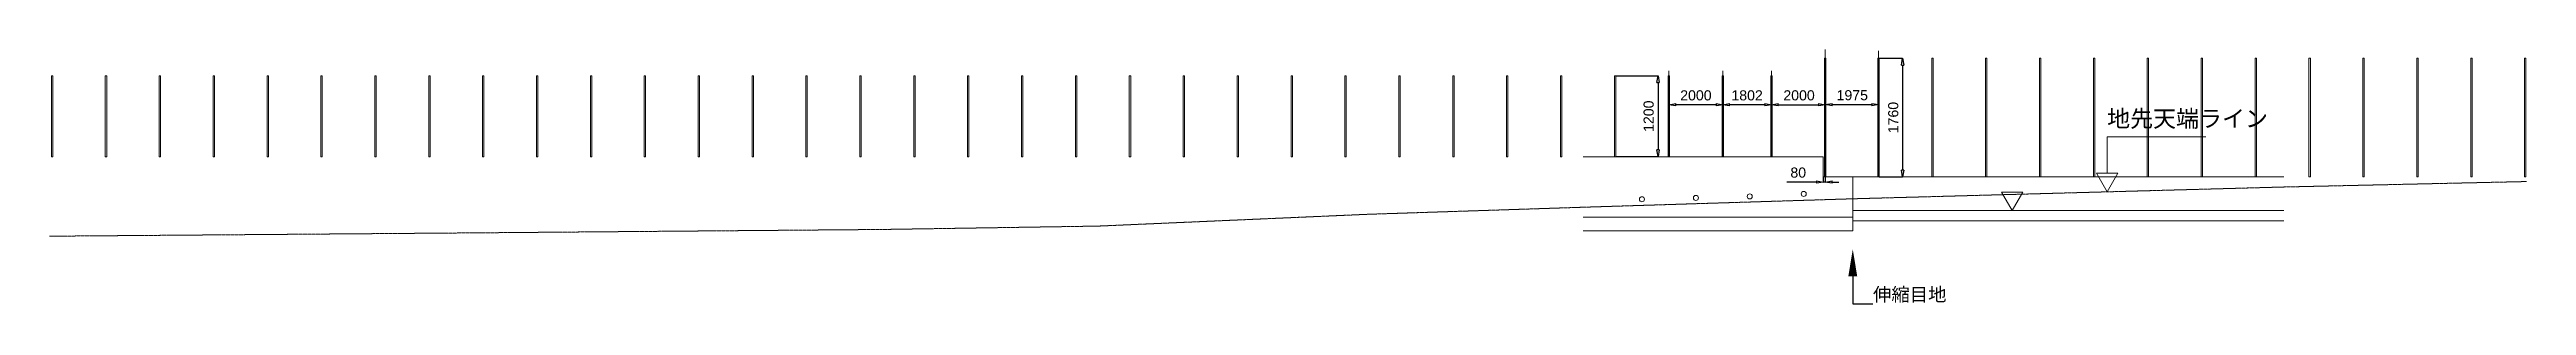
# Model space of a CAD drawing. Header units: millimetres. Extents: x -58267 to 200953, y -49295 to 43144.
# Drawn here: x -58267 to -21500, y -8165 to -4369 of the extents above; entities that cross this region are included whole.
import ezdxf
from ezdxf import colors
from ezdxf.entities.mleader import LeaderData, LeaderLine
from ezdxf.math import Vec2, Vec3

# ---------------------------------------------------------------- set-up
doc = ezdxf.new("R2010")
doc.units = ezdxf.units.MM
doc.header["$LTSCALE"] = 0.25
doc.linetypes.add('ACAD_ISO02W100', pattern=[15, 12, -3])
doc.linetypes.add('CENTER2', pattern=[28.575, 19.05, -3.175, 3.175, -3.175])
for name, color, linetype, lineweight in [('1-fence', 7, 'Continuous', 0), ('1-main', 7, 'Continuous', 9), ('2-DIMS', 8, 'Continuous', 9)]:
    doc.layers.add(name, color=color, linetype=linetype, lineweight=lineweight)
doc.styles.get("Standard").update_dxf_attribs({"font": 'arial.ttf'})
doc.dimstyles.new('Annotative3 (x2.5)', dxfattribs={"dimscale": 0, "dimtxt": 1.5, "dimasz": 1, "dimexe": 0, "dimexo": 0, "dimtad": 1, "dimdec": 0, "dimlfac": 2.5, "dimtxsty": 'Standard', "dimblk": 'CLOSEDBLANK', "dimcen": 0, "dimadec": 0, "dimazin": 0, "dimtfac": 1, "dimtdec": 0, "dimtmove": 0, "dimatfit": 3, "dimfxl": 1, "dimarcsym": 0})

# ---------------------------------------------------------------- blocks, each defined once
blk = doc.blocks.new('_ClosedBlank')
at = {"color": 0, "linetype": 'ByBlock', "lineweight": -2}
for p, q in [((-1, 0.17), (0, 0)), ((-1, 0.17), (-1, -0.17)), ((0, 0), (-1, -0.17))]:
    blk.add_line(p, q, dxfattribs=at)
blk = doc.blocks.new('*D384')
at = {"layer": '2-DIMS', "color": 0, "lineweight": -2, "transparency": 16777216}
for p, q in [((-31808, -5186), (-31218, -5186)), ((-31118, -5186), (-31118, -5186))]:
    blk.add_line(p, q, dxfattribs=at)
at = {"layer": 'Defpoints', "color": 0, "transparency": 16777216}
for p in [(-31908, -5186), (-31118, -5186), (-31118, -5186)]:
    blk.add_point(p, dxfattribs=at)
at = {"layer": '2-DIMS', "color": 0, "lineweight": -2, "transparency": 16777216, "xscale": 100, "yscale": 100, "zscale": 100, "rotation": 180}
blk.add_blockref('_ClosedBlank', (-31908, -5186), dxfattribs=at)
at = {"layer": '2-DIMS', "color": 0, "lineweight": -2, "transparency": 16777216, "xscale": 100, "yscale": 100, "zscale": 100}
blk.add_blockref('_ClosedBlank', (-31118, -5186), dxfattribs=at)
at = {"layer": '2-DIMS', "color": 0, "transparency": 16777216, "insert": (-31508, -5047), "char_height": 150, "attachment_point": 5}
blk.add_mtext('1975', dxfattribs=at)
blk = doc.blocks.new('*D385')
at = {"layer": '2-DIMS', "color": 0, "lineweight": -2, "transparency": 16777216}
for p, q in [((-31108, -4498), (-30760, -4498)), ((-30760, -4598), (-30760, -6158)), ((-31108, -6258), (-30760, -6258))]:
    blk.add_line(p, q, dxfattribs=at)
at = {"layer": 'Defpoints', "color": 0, "transparency": 16777216}
for p in [(-31108, -4498), (-31108, -6258), (-30760, -6258)]:
    blk.add_point(p, dxfattribs=at)
at = {"layer": '2-DIMS', "color": 0, "lineweight": -2, "transparency": 16777216, "xscale": 100, "yscale": 100, "zscale": 100}
for p, rotation in [((-30760, -4498), 90), ((-30760, -6258), 270)]:
    blk.add_blockref('_ClosedBlank', p, dxfattribs=dict(at, rotation=rotation))
at = {"layer": '2-DIMS', "color": 0, "transparency": 16777216, "insert": (-30899, -5378), "char_height": 150, "attachment_point": 5, "rotation": 90}
blk.add_mtext('1760', dxfattribs=at)
blk = doc.blocks.new('*D386')
at = {"layer": '2-DIMS', "color": 0, "lineweight": -2, "transparency": 16777216}
for p, q in [((-32608, -5188), (-32008, -5188)), ((-31908, -5186), (-31908, -5188))]:
    blk.add_line(p, q, dxfattribs=at)
at = {"layer": 'Defpoints', "color": 0, "transparency": 16777216}
for p in [(-32708, -5188), (-31908, -5186), (-31908, -5188)]:
    blk.add_point(p, dxfattribs=at)
at = {"layer": '2-DIMS', "color": 0, "lineweight": -2, "transparency": 16777216, "xscale": 100, "yscale": 100, "zscale": 100, "rotation": 180}
blk.add_blockref('_ClosedBlank', (-32708, -5188), dxfattribs=at)
at = {"layer": '2-DIMS', "color": 0, "lineweight": -2, "transparency": 16777216, "xscale": 100, "yscale": 100, "zscale": 100}
blk.add_blockref('_ClosedBlank', (-31908, -5188), dxfattribs=at)
at = {"layer": '2-DIMS', "color": 0, "transparency": 16777216, "insert": (-32298, -5049), "char_height": 150, "attachment_point": 5}
blk.add_mtext('2000', dxfattribs=at)
blk = doc.blocks.new('*D387')
at = {"layer": '2-DIMS', "color": 0, "lineweight": -2, "transparency": 16777216}
for p, q in [((-35019, -4758), (-34391, -4758)), ((-34391, -4858), (-34391, -5858)), ((-35019, -5958), (-34391, -5958))]:
    blk.add_line(p, q, dxfattribs=at)
at = {"layer": 'Defpoints', "color": 0, "transparency": 16777216}
for p in [(-35019, -4758), (-35019, -5958), (-34391, -5958)]:
    blk.add_point(p, dxfattribs=at)
at = {"layer": '2-DIMS', "color": 0, "lineweight": -2, "transparency": 16777216, "xscale": 100, "yscale": 100, "zscale": 100}
for p, rotation in [((-34391, -4758), 90), ((-34391, -5958), 270)]:
    blk.add_blockref('_ClosedBlank', p, dxfattribs=dict(at, rotation=rotation))
at = {"layer": '2-DIMS', "color": 0, "transparency": 16777216, "insert": (-34530, -5358), "char_height": 150, "attachment_point": 5, "rotation": 90}
blk.add_mtext('1200', dxfattribs=at)
blk = doc.blocks.new('*D388')
at = {"layer": '2-DIMS', "color": 0, "lineweight": -2, "transparency": 16777216}
for p, q in [((-33429, -5188), (-33429, -5188)), ((-32808, -5188), (-33329, -5188)), ((-32708, -5188), (-32708, -5188))]:
    blk.add_line(p, q, dxfattribs=at)
at = {"layer": 'Defpoints', "color": 0, "transparency": 16777216}
for p in [(-33429, -5188), (-33429, -5188), (-32708, -5188)]:
    blk.add_point(p, dxfattribs=at)
at = {"layer": '2-DIMS', "color": 0, "lineweight": -2, "transparency": 16777216, "xscale": 100, "yscale": 100, "zscale": 100, "rotation": 180}
blk.add_blockref('_ClosedBlank', (-33429, -5188), dxfattribs=at)
at = {"layer": '2-DIMS', "color": 0, "lineweight": -2, "transparency": 16777216, "xscale": 100, "yscale": 100, "zscale": 100}
blk.add_blockref('_ClosedBlank', (-32708, -5188), dxfattribs=at)
at = {"layer": '2-DIMS', "color": 0, "transparency": 16777216, "insert": (-33069, -5049), "char_height": 150, "attachment_point": 5}
blk.add_mtext('1802', dxfattribs=at)
blk = doc.blocks.new('*D389')
at = {"layer": '2-DIMS', "color": 0, "lineweight": -2, "transparency": 16777216}
for p, q in [((-34229, -5188), (-34229, -5188)), ((-33529, -5188), (-34129, -5188)), ((-33429, -5188), (-33429, -5188))]:
    blk.add_line(p, q, dxfattribs=at)
at = {"layer": 'Defpoints', "color": 0, "transparency": 16777216}
for p in [(-34229, -5188), (-34229, -5188), (-33429, -5188)]:
    blk.add_point(p, dxfattribs=at)
at = {"layer": '2-DIMS', "color": 0, "lineweight": -2, "transparency": 16777216, "xscale": 100, "yscale": 100, "zscale": 100, "rotation": 180}
blk.add_blockref('_ClosedBlank', (-34229, -5188), dxfattribs=at)
at = {"layer": '2-DIMS', "color": 0, "lineweight": -2, "transparency": 16777216, "xscale": 100, "yscale": 100, "zscale": 100}
blk.add_blockref('_ClosedBlank', (-33429, -5188), dxfattribs=at)
at = {"layer": '2-DIMS', "color": 0, "transparency": 16777216, "insert": (-33829, -5049), "char_height": 150, "attachment_point": 5}
blk.add_mtext('2000', dxfattribs=at)
blk = doc.blocks.new('*D390')
at = {"layer": '2-DIMS', "color": 0, "lineweight": -2, "transparency": 16777216}
for p, q in [((-32040, -6334), (-32480, -6334)), ((-31940, -6258), (-31940, -6334)), ((-31908, -6334), (-31940, -6334)), ((-31908, -6258), (-31908, -6334)), ((-31808, -6334), (-31708, -6334))]:
    blk.add_line(p, q, dxfattribs=at)
at = {"layer": 'Defpoints', "color": 0, "transparency": 16777216}
for p in [(-31940, -6258), (-31908, -6258), (-31908, -6334)]:
    blk.add_point(p, dxfattribs=at)
at = {"layer": '2-DIMS', "color": 0, "lineweight": -2, "transparency": 16777216, "xscale": 100, "yscale": 100, "zscale": 100}
blk.add_blockref('_ClosedBlank', (-31940, -6334), dxfattribs=at)
at = {"layer": '2-DIMS', "color": 0, "lineweight": -2, "transparency": 16777216, "xscale": 100, "yscale": 100, "zscale": 100, "rotation": 180}
blk.add_blockref('_ClosedBlank', (-31908, -6334), dxfattribs=at)
at = {"layer": '2-DIMS', "color": 0, "transparency": 16777216, "insert": (-32310, -6195), "char_height": 150, "attachment_point": 5}
blk.add_mtext('80', dxfattribs=at)

msp = doc.modelspace()

# ---------------------------------------------------------------- linework, layer by layer
at = {"layer": '1-fence'}
for points in [[(-31918.456, -4498.142), (-31898.456, -4498.142), (-31898.456, -6258.142), (-31918.456, -6258.142)], [(-31128.456, -4498.142), (-31108.456, -4498.142), (-31108.456, -6258.142), (-31128.456, -6258.142)], [(-30328.456, -4498.142), (-30308.456, -4498.142), (-30308.456, -6258.142), (-30328.456, -6258.142)], [(-29528.456, -4498.142), (-29508.456, -4498.142), (-29508.456, -6258.142), (-29528.456, -6258.142)], [(-28728.456, -4498.142), (-28708.456, -4498.142), (-28708.456, -6258.142), (-28728.456, -6258.142)], [(-27928.456, -4498.142), (-27908.456, -4498.142), (-27908.456, -6258.142), (-27928.456, -6258.142)], [(-27128.456, -4498.142), (-27108.456, -4498.142), (-27108.456, -6258.142), (-27128.456, -6258.142)], [(-26328.456, -4498.142), (-26308.456, -4498.142), (-26308.456, -6258.142), (-26328.456, -6258.142)], [(-25528.456, -4498.142), (-25508.456, -4498.142), (-25508.456, -6258.142), (-25528.456, -6258.142)], [(-24728.456, -4498.142), (-24708.456, -4498.142), (-24708.456, -6258.142), (-24728.456, -6258.142)], [(-23928.456, -4498.142), (-23908.456, -4498.142), (-23908.456, -6258.142), (-23928.456, -6258.142)], [(-23128.456, -4498.142), (-23108.456, -4498.142), (-23108.456, -6258.142), (-23128.456, -6258.142)], [(-22328.456, -4498.142), (-22308.456, -4498.142), (-22308.456, -6258.142), (-22328.456, -6258.142)], [(-21528.456, -4498.142), (-21508.456, -4498.142), (-21508.456, -6258.142), (-21528.456, -6258.142)]]:
    msp.add_lwpolyline(points, close=True, dxfattribs=at)
at = {"layer": '1-main'}
for p, q in [((-27726.012, -6205.05), (-27726.012, -5666.06)), ((-27726.012, -5666.06), (-26262.188, -5666.06)), ((-31940.456, -5958.142), (-35500.456, -5958.142)), ((-31940.456, -6258.142), (-31940.456, -5958.142)), ((-27567.308, -6205.05), (-27884.717, -6205.05)), ((-27726.012, -6479.935), (-27884.717, -6205.05)), ((-27726.012, -6479.935), (-27567.308, -6205.05)), ((-31500.456, -6258.142), (-31940.456, -6258.142)), ((-31500.456, -6258.142), (-31500.456, -6858.142)), ((-25100.456, -6258.142), (-31500.456, -6258.142)), ((-28975.272, -6483.258), (-29292.681, -6483.258)), ((-29133.976, -6758.142), (-29292.681, -6483.258)), ((-29133.976, -6758.142), (-28975.272, -6483.258)), ((-31500.456, -6858.142), (-31500.456, -7058.142)), ((-25100.456, -6908.142), (-31500.456, -6908.142)), ((-31500.456, -7058.142), (-35500.456, -7058.142))]:
    msp.add_line(p, q, dxfattribs=at)
at = {"layer": '1-main', "linetype": 'ACAD_ISO02W100'}
for p, q in [((-31500.456, -6858.142), (-35500.456, -6858.142)), ((-25100.456, -6758.142), (-31500.456, -6758.142))]:
    msp.add_line(p, q, dxfattribs=at)
at = {"layer": '1-main'}
for points in [[(-58239.256, -4758.142), (-58219.256, -4758.142), (-58219.256, -5958.142), (-58239.256, -5958.142)], [(-57439.256, -4758.142), (-57419.256, -4758.142), (-57419.256, -5958.142), (-57439.256, -5958.142)], [(-56639.256, -4758.142), (-56619.256, -4758.142), (-56619.256, -5958.142), (-56639.256, -5958.142)], [(-55839.256, -4758.142), (-55819.256, -4758.142), (-55819.256, -5958.142), (-55839.256, -5958.142)], [(-55039.256, -4758.142), (-55019.256, -4758.142), (-55019.256, -5958.142), (-55039.256, -5958.142)], [(-54239.256, -4758.142), (-54219.256, -4758.142), (-54219.256, -5958.142), (-54239.256, -5958.142)], [(-53439.256, -4758.142), (-53419.256, -4758.142), (-53419.256, -5958.142), (-53439.256, -5958.142)], [(-52639.256, -4758.142), (-52619.256, -4758.142), (-52619.256, -5958.142), (-52639.256, -5958.142)], [(-51839.256, -4758.142), (-51819.256, -4758.142), (-51819.256, -5958.142), (-51839.256, -5958.142)], [(-51039.256, -4758.142), (-51019.256, -4758.142), (-51019.256, -5958.142), (-51039.256, -5958.142)], [(-50239.256, -4758.142), (-50219.256, -4758.142), (-50219.256, -5958.142), (-50239.256, -5958.142)], [(-49439.256, -4758.142), (-49419.256, -4758.142), (-49419.256, -5958.142), (-49439.256, -5958.142)], [(-48639.256, -4758.142), (-48619.256, -4758.142), (-48619.256, -5958.142), (-48639.256, -5958.142)], [(-47839.256, -4758.142), (-47819.256, -4758.142), (-47819.256, -5958.142), (-47839.256, -5958.142)], [(-47039.256, -4758.142), (-47019.256, -4758.142), (-47019.256, -5958.142), (-47039.256, -5958.142)], [(-46239.256, -4758.142), (-46219.256, -4758.142), (-46219.256, -5958.142), (-46239.256, -5958.142)], [(-45439.256, -4758.142), (-45419.256, -4758.142), (-45419.256, -5958.142), (-45439.256, -5958.142)], [(-44639.256, -4758.142), (-44619.256, -4758.142), (-44619.256, -5958.142), (-44639.256, -5958.142)], [(-43839.256, -4758.142), (-43819.256, -4758.142), (-43819.256, -5958.142), (-43839.256, -5958.142)], [(-43039.256, -4758.142), (-43019.256, -4758.142), (-43019.256, -5958.142), (-43039.256, -5958.142)], [(-42239.256, -4758.142), (-42219.256, -4758.142), (-42219.256, -5958.142), (-42239.256, -5958.142)], [(-41439.256, -4758.142), (-41419.256, -4758.142), (-41419.256, -5958.142), (-41439.256, -5958.142)], [(-40639.256, -4758.142), (-40619.256, -4758.142), (-40619.256, -5958.142), (-40639.256, -5958.142)], [(-39839.256, -4758.142), (-39819.256, -4758.142), (-39819.256, -5958.142), (-39839.256, -5958.142)], [(-39039.256, -4758.142), (-39019.256, -4758.142), (-39019.256, -5958.142), (-39039.256, -5958.142)], [(-38239.256, -4758.142), (-38219.256, -4758.142), (-38219.256, -5958.142), (-38239.256, -5958.142)], [(-37439.256, -4758.142), (-37419.256, -4758.142), (-37419.256, -5958.142), (-37439.256, -5958.142)], [(-36639.256, -4758.142), (-36619.256, -4758.142), (-36619.256, -5958.142), (-36639.256, -5958.142)], [(-35839.256, -4758.142), (-35819.256, -4758.142), (-35819.256, -5958.142), (-35839.256, -5958.142)], [(-35039.256, -4758.142), (-35019.256, -4758.142), (-35019.256, -5958.142), (-35039.256, -5958.142)], [(-34239.256, -4758.142), (-34219.256, -4758.142), (-34219.256, -5958.142), (-34239.256, -5958.142)], [(-33439.256, -4758.142), (-33419.256, -4758.142), (-33419.256, -5958.142), (-33439.256, -5958.142)], [(-32718.456, -4758.154), (-32698.456, -4758.154), (-32698.456, -5958.154), (-32718.456, -5958.154)]]:
    msp.add_lwpolyline(points, close=True, dxfattribs=at)
at = {"layer": '1-main', "linetype": 'CENTER2', "lineweight": 13}
msp.add_lwpolyline([(-58267.256, -7138.142), (-51900.456, -7088.142), (-45900.456, -7038.142), (-42700.456, -6988.142), (-38700.456, -6813.142), (-35500.456, -6708.142), (-31500.456, -6583.142), (-25100.456, -6408.142), (-21500.456, -6327.234)], dxfattribs=at)
at = {"layer": '1-main'}
for centre in [(-34629.256, -6590.629), (-33829.256, -6570.152), (-33029.256, -6547.594), (-32229.256, -6510.824)]:
    msp.add_circle(centre, 37.5, dxfattribs=at)
at = {"layer": '2-DIMS'}
for p, q in [((-31908.456, -6258.142), (-31908.456, -4368.799)), ((-31118.456, -6258.142), (-31118.456, -4387.85)), ((-34229.256, -5958.142), (-34229.256, -4682.906)), ((-33429.256, -5958.142), (-33429.256, -4682.906)), ((-32708.456, -5958.154), (-32708.456, -4682.918))]:
    msp.add_line(p, q, dxfattribs=at)

# ---------------------------------------------------------------- texts
at = {"layer": '2-DIMS', "insert": (-26531.293, -5407.311), "char_height": 250, "attachment_point": 5}
msp.add_mtext('{\\fMS PGothic|b0|i0|c128|p50;地先天端ライン}', dxfattribs=at)

# ---------------------------------------------------------------- dimensions: what is measured, and where the dimension line sits
at = {"layer": '2-DIMS'}
for base, p1, p2, text, picture, middle in [((-34391.305, -5958.142), (-35019.256, -4758.142), (-35019.256, -5958.142), '1200', '*D387', (-34530.391, -5358.142)), ((-30760.108, -6258.142), (-31108.456, -4498.142), (-31108.456, -6258.142), '1760', '*D385', (-30899.194, -5378.142))]:
    dim = msp.add_linear_dim(base=base, p1=p1, p2=p2, angle=90, text=text, dimstyle='Annotative3 (x2.5)', dxfattribs=at)
    dim.commit()
    dim.dimension.update_dxf_attribs({"geometry": picture, "text_midpoint": middle})
dim = msp.add_linear_dim(base=(-34229.256, -5187.654), p1=(-33429.256, -5187.699), p2=(-34229.256, -5187.699), dimstyle='Annotative3 (x2.5)', dxfattribs=at)
dim.commit()
dim.dimension.update_dxf_attribs({"geometry": '*D389', "text_midpoint": (-33829.256, -5048.568)})
at = {"layer": '2-DIMS', "color": 1}
dim = msp.add_linear_dim(base=(-33429.256, -5187.699), p1=(-32708.456, -5187.654), p2=(-33429.256, -5187.654), dimstyle='Annotative3 (x2.5)', dxfattribs=at)
dim.commit()
dim.dimension.update_dxf_attribs({"geometry": '*D388', "text_midpoint": (-33068.856, -5048.614)})
at = {"layer": '2-DIMS'}
dim = msp.add_linear_dim(base=(-31908.456, -5187.699), p1=(-32708.456, -5187.699), p2=(-31908.456, -5186.033), dimstyle='Annotative3 (x2.5)', dxfattribs=at)
dim.commit()
dim.dimension.update_dxf_attribs({"geometry": '*D386', "text_midpoint": (-32298.456, -5187.699), "dimtype": 160})
at = {"layer": '2-DIMS', "color": 1}
for base, p1, p2, picture, middle in [((-31118.456, -5186.033), (-31908.456, -5186.033), (-31118.456, -5185.785), '*D384', (-31508.456, -5186.033)), ((-31908.456, -6334.267), (-31940.456, -6258.142), (-31908.456, -6258.142), '*D390', (-32310.238, -6334.267))]:
    dim = msp.add_linear_dim(base=base, p1=p1, p2=p2, dimstyle='Annotative3 (x2.5)', dxfattribs=at)
    dim.commit()
    dim.dimension.update_dxf_attribs({"geometry": picture, "text_midpoint": middle, "dimtype": 160})

# ---------------------------------------------------------------- leaders
at = {"layer": '2-DIMS'}
ml = msp.add_multileader_mtext('Standard', dxfattribs=at)
ml.set_content('{\\fMS PGothic|b0|i0|c128|p50;伸縮目地}', color=256)
ml.set_leader_properties()
ml.build(insert=Vec2(0, 0))
ml.multileader.update_dxf_attribs({"text_left_attachment_type": 6, "dogleg_length": 3, "arrow_head_size": 400, "scale": 100})
ctx = ml.context
ctx.base_point, ctx.scale, ctx.char_height, ctx.arrow_head_size, ctx.landing_gap_size, ctx.plane_origin = Vec3(-31200.456, -8143.017), 100, 200, 400, 0, Vec3(-31500.456, -5559.017)
ctx.left_attachment = 6
notes = []
notes.append((ctx, [(0, (1, 1, 0), (-31500.456, -8143.017), (1, 0), 300, [(0, [(-31500.456, -7331.848)], 0, [])])]))
ctx.mtext.insert, ctx.mtext.flow_direction = Vec3(-31200.456, -7903.017), 5
for ctx, leaders in notes:
    for number, flags, end, landing, length, lines in leaders:
        leader = LeaderData()
        leader.index, (leader.has_last_leader_line, leader.has_dogleg_vector, leader.attachment_direction) = number, flags
        leader.last_leader_point, leader.dogleg_vector, leader.dogleg_length = Vec3(end), Vec3(landing), length
        for number, points, colour, breaks in lines:
            line = LeaderLine()
            line.index, line.vertices, line.color, line.breaks = number, Vec3.list(points), colors.encode_raw_color(colour), breaks
            leader.lines.append(line)
        ctx.leaders.append(leader)

doc.saveas('drawing.dxf')
